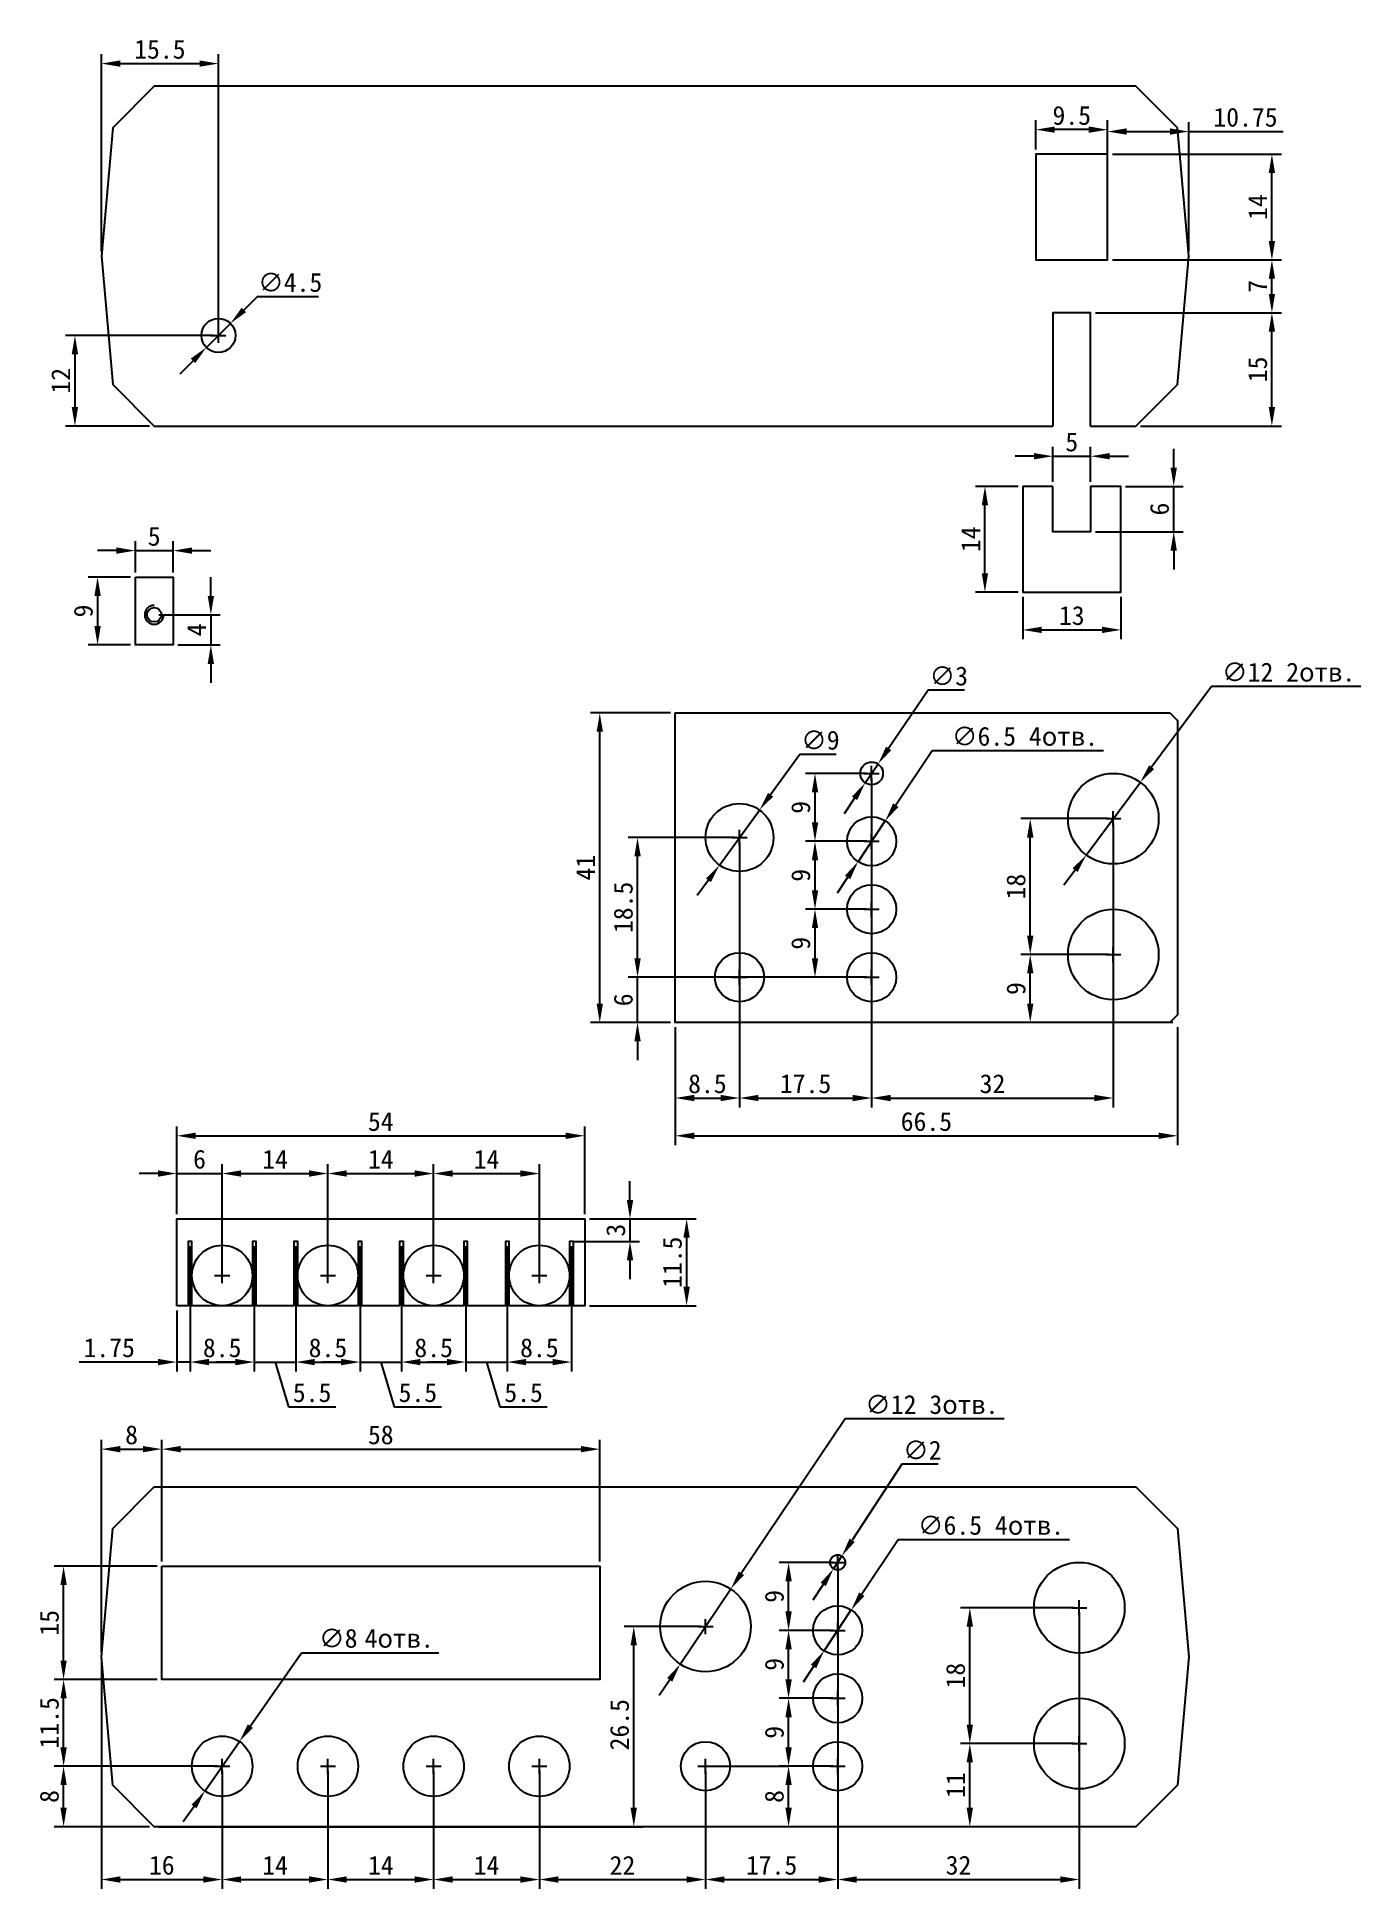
# Model space of a CAD drawing. Extents: x 10 to 186, y 39 to 284.
import ezdxf

# ---------------------------------------------------------------- set-up
doc = ezdxf.new("R2010")
doc.units = 0
doc.header["$LTSCALE"] = 0.2
doc.layers.get('0').update_dxf_attribs({"linetype": 'CONTINUOUS'})
doc.layers.get('DEFPOINTS').update_dxf_attribs({"linetype": 'CONTINUOUS'})
doc.layers.add('DIM', color=1, linetype='CONTINUOUS')
doc.layers.add('Pan2', color=9, linetype='CONTINUOUS')
doc.dimstyles.get("Standard").update_dxf_attribs({"dimscale": 0, "dimtxt": 2.5, "dimasz": 2.5, "dimexe": 1.25, "dimexo": 0.625, "dimtad": 1, "dimtih": 1, "dimdec": 1, "dimdsep": 46, "dimtxsty": 'Standard', "dimcen": 1, "dimadec": 0, "dimazin": 0, "dimtfac": 1, "dimtdec": 0, "dimtmove": 0, "dimatfit": 3, "dimfxl": 0, "dimtolj": 1, "dimtzin": 0, "dimarcsym": 0})

msp = doc.modelspace()

# ---------------------------------------------------------------- blocks, each defined once
blk = doc.blocks.new('*D2')
at = {"layer": 'DEFPOINTS', "color": 0}
for p in [(19, 69.5), (35, 55), (35, 40)]:
    blk.add_point(p, dxfattribs=at)
at = {"layer": 'DIM', "color": 0, "lineweight": -2}
for p, q in [((19, 68.88), (19, 38.75)), ((35, 54.38), (35, 38.75)), ((21.5, 40), (32.5, 40))]:
    blk.add_line(p, q, dxfattribs=at)
at = {"layer": 'DIM', "color": 0}
for points in [[(21.5, 40.42), (21.5, 39.58), (19, 40)], [(32.5, 40.42), (32.5, 39.58), (35, 40)]]:
    blk.add_solid(points, dxfattribs=at)
at = {"layer": 'DIM', "color": 0, "insert": (27, 41.88), "char_height": 2.5, "attachment_point": 5}
blk.add_mtext('\\A1;16', dxfattribs=at)
blk = doc.blocks.new('*D3')
at = {"layer": 'DEFPOINTS', "color": 0}
for p in [(35, 55), (49, 55), (49, 40)]:
    blk.add_point(p, dxfattribs=at)
at = {"layer": 'DIM', "color": 0, "lineweight": -2}
for p, q in [((35, 54.38), (35, 38.75)), ((49, 54.38), (49, 38.75)), ((37.5, 40), (46.5, 40))]:
    blk.add_line(p, q, dxfattribs=at)
at = {"layer": 'DIM', "color": 0}
for points in [[(37.5, 40.42), (37.5, 39.58), (35, 40)], [(46.5, 40.42), (46.5, 39.58), (49, 40)]]:
    blk.add_solid(points, dxfattribs=at)
at = {"layer": 'DIM', "color": 0, "insert": (42, 41.88), "char_height": 2.5, "attachment_point": 5}
blk.add_mtext('\\A1;14', dxfattribs=at)
blk = doc.blocks.new('*D4')
at = {"layer": 'DEFPOINTS', "color": 0}
for p in [(49, 55), (63, 55), (63, 40)]:
    blk.add_point(p, dxfattribs=at)
at = {"layer": 'DIM', "color": 0, "lineweight": -2}
for p, q in [((49, 54.38), (49, 38.75)), ((63, 54.38), (63, 38.75)), ((51.5, 40), (60.5, 40))]:
    blk.add_line(p, q, dxfattribs=at)
at = {"layer": 'DIM', "color": 0}
for points in [[(51.5, 40.42), (51.5, 39.58), (49, 40)], [(60.5, 40.42), (60.5, 39.58), (63, 40)]]:
    blk.add_solid(points, dxfattribs=at)
at = {"layer": 'DIM', "color": 0, "insert": (56, 41.88), "char_height": 2.5, "attachment_point": 5}
blk.add_mtext('\\A1;14', dxfattribs=at)
blk = doc.blocks.new('*D5')
at = {"layer": 'DEFPOINTS', "color": 0}
for p in [(63, 55), (77, 55), (77, 40)]:
    blk.add_point(p, dxfattribs=at)
at = {"layer": 'DIM', "color": 0, "lineweight": -2}
for p, q in [((63, 54.38), (63, 38.75)), ((77, 54.38), (77, 38.75)), ((65.5, 40), (74.5, 40))]:
    blk.add_line(p, q, dxfattribs=at)
at = {"layer": 'DIM', "color": 0}
for points in [[(65.5, 40.42), (65.5, 39.58), (63, 40)], [(74.5, 40.42), (74.5, 39.58), (77, 40)]]:
    blk.add_solid(points, dxfattribs=at)
at = {"layer": 'DIM', "color": 0, "insert": (70, 41.88), "char_height": 2.5, "attachment_point": 5}
blk.add_mtext('\\A1;14', dxfattribs=at)
blk = doc.blocks.new('*D6')
at = {"layer": 'DEFPOINTS', "color": 0}
for p in [(77, 55), (99, 55), (99, 40)]:
    blk.add_point(p, dxfattribs=at)
at = {"layer": 'DIM', "color": 0, "lineweight": -2}
for p, q in [((77, 54.38), (77, 38.75)), ((99, 54.38), (99, 38.75)), ((79.5, 40), (96.5, 40))]:
    blk.add_line(p, q, dxfattribs=at)
at = {"layer": 'DIM', "color": 0}
for points in [[(79.5, 40.42), (79.5, 39.58), (77, 40)], [(96.5, 40.42), (96.5, 39.58), (99, 40)]]:
    blk.add_solid(points, dxfattribs=at)
at = {"layer": 'DIM', "color": 0, "insert": (88, 41.88), "char_height": 2.5, "attachment_point": 5}
blk.add_mtext('\\A1;22', dxfattribs=at)
blk = doc.blocks.new('*D7')
at = {"layer": 'DEFPOINTS', "color": 0}
for p in [(116.5, 82), (99, 55), (116.5, 40)]:
    blk.add_point(p, dxfattribs=at)
at = {"layer": 'DIM', "color": 0, "lineweight": -2}
for p, q in [((116.5, 81.38), (116.5, 38.75)), ((99, 54.38), (99, 38.75)), ((101.5, 40), (114, 40))]:
    blk.add_line(p, q, dxfattribs=at)
at = {"layer": 'DIM', "color": 0}
for points in [[(101.5, 40.42), (101.5, 39.58), (99, 40)], [(114, 40.42), (114, 39.58), (116.5, 40)]]:
    blk.add_solid(points, dxfattribs=at)
at = {"layer": 'DIM', "color": 0, "insert": (107.75, 41.88), "char_height": 2.5, "attachment_point": 5}
blk.add_mtext('\\A1;17.5', dxfattribs=at)
blk = doc.blocks.new('*D8')
at = {"layer": 'DEFPOINTS', "color": 0}
for p in [(148.5, 76), (116.5, 55), (148.5, 40)]:
    blk.add_point(p, dxfattribs=at)
at = {"layer": 'DIM', "color": 0, "lineweight": -2}
for p, q in [((148.5, 75.38), (148.5, 38.75)), ((116.5, 54.38), (116.5, 38.75)), ((119, 40), (146, 40))]:
    blk.add_line(p, q, dxfattribs=at)
at = {"layer": 'DIM', "color": 0}
for points in [[(119, 40.42), (119, 39.58), (116.5, 40)], [(146, 40.42), (146, 39.58), (148.5, 40)]]:
    blk.add_solid(points, dxfattribs=at)
at = {"layer": 'DIM', "color": 0, "insert": (132.5, 41.88), "char_height": 2.5, "attachment_point": 5}
blk.add_mtext('\\A1;32', dxfattribs=at)
blk = doc.blocks.new('*D9')
at = {"layer": 'DEFPOINTS', "color": 0}
for p in [(27, 97), (27, 81.5), (19, 69.5)]:
    blk.add_point(p, dxfattribs=at)
at = {"layer": 'DIM', "color": 0, "lineweight": -2}
for p, q in [((19, 70.12), (19, 98.25)), ((27, 82.12), (27, 98.25)), ((21.5, 97), (24.5, 97))]:
    blk.add_line(p, q, dxfattribs=at)
at = {"layer": 'DIM', "color": 0}
for points in [[(21.5, 97.42), (21.5, 96.58), (19, 97)], [(24.5, 97.42), (24.5, 96.58), (27, 97)]]:
    blk.add_solid(points, dxfattribs=at)
at = {"layer": 'DIM', "color": 0, "insert": (23, 98.88), "char_height": 2.5, "attachment_point": 5}
blk.add_mtext('\\A1;8', dxfattribs=at)
blk = doc.blocks.new('*D10')
at = {"layer": 'DEFPOINTS', "color": 0}
for p in [(85, 97), (27, 81.5), (85, 81.5)]:
    blk.add_point(p, dxfattribs=at)
at = {"layer": 'DIM', "color": 0, "lineweight": -2}
for p, q in [((27, 82.12), (27, 98.25)), ((85, 82.12), (85, 98.25)), ((29.5, 97), (82.5, 97))]:
    blk.add_line(p, q, dxfattribs=at)
at = {"layer": 'DIM', "color": 0}
for points in [[(29.5, 97.42), (29.5, 96.58), (27, 97)], [(82.5, 97.42), (82.5, 96.58), (85, 97)]]:
    blk.add_solid(points, dxfattribs=at)
at = {"layer": 'DIM', "color": 0, "insert": (56, 98.88), "char_height": 2.5, "attachment_point": 5}
blk.add_mtext('\\A1;58', dxfattribs=at)
blk = doc.blocks.new('*D11')
at = {"layer": 'DEFPOINTS', "color": 0}
for p in [(14, 55), (35, 55), (26, 47)]:
    blk.add_point(p, dxfattribs=at)
at = {"layer": 'DIM', "color": 0, "lineweight": -2}
for p, q in [((34.38, 55), (12.75, 55)), ((14, 49.5), (14, 52.5)), ((25.38, 47), (12.75, 47))]:
    blk.add_line(p, q, dxfattribs=at)
at = {"layer": 'DIM', "color": 0}
for points in [[(13.58, 52.5), (14.42, 52.5), (14, 55)], [(13.58, 49.5), (14.42, 49.5), (14, 47)]]:
    blk.add_solid(points, dxfattribs=at)
at = {"layer": 'DIM', "color": 0, "insert": (12.12, 51), "char_height": 2.5, "attachment_point": 5, "rotation": 90}
blk.add_mtext('\\A1;8', dxfattribs=at)
blk = doc.blocks.new('*D12')
at = {"layer": 'DEFPOINTS', "color": 0}
for p in [(14, 66.5), (27, 66.5), (35, 55)]:
    blk.add_point(p, dxfattribs=at)
at = {"layer": 'DIM', "color": 0, "lineweight": -2}
for p, q in [((26.38, 66.5), (12.75, 66.5)), ((14, 57.5), (14, 64)), ((34.38, 55), (12.75, 55))]:
    blk.add_line(p, q, dxfattribs=at)
at = {"layer": 'DIM', "color": 0}
for points in [[(13.58, 64), (14.42, 64), (14, 66.5)], [(13.58, 57.5), (14.42, 57.5), (14, 55)]]:
    blk.add_solid(points, dxfattribs=at)
at = {"layer": 'DIM', "color": 0, "insert": (12.12, 60.75), "char_height": 2.5, "attachment_point": 5, "rotation": 90}
blk.add_mtext('\\A1;11.5', dxfattribs=at)
blk = doc.blocks.new('*D13')
at = {"layer": 'DEFPOINTS', "color": 0}
for p in [(14, 81.5), (27, 81.5), (27, 66.5)]:
    blk.add_point(p, dxfattribs=at)
at = {"layer": 'DIM', "color": 0, "lineweight": -2}
for p, q in [((26.38, 81.5), (12.75, 81.5)), ((14, 69), (14, 79)), ((26.38, 66.5), (12.75, 66.5))]:
    blk.add_line(p, q, dxfattribs=at)
at = {"layer": 'DIM', "color": 0}
for points in [[(13.58, 79), (14.42, 79), (14, 81.5)], [(13.58, 69), (14.42, 69), (14, 66.5)]]:
    blk.add_solid(points, dxfattribs=at)
at = {"layer": 'DIM', "color": 0, "insert": (12.12, 74), "char_height": 2.5, "attachment_point": 5, "rotation": 90}
blk.add_mtext('\\A1;15', dxfattribs=at)
blk = doc.blocks.new('*D14')
at = {"layer": 'DEFPOINTS', "color": 0}
for p in [(89.5, 73.5), (99, 73.5), (26, 47)]:
    blk.add_point(p, dxfattribs=at)
at = {"layer": 'DIM', "color": 0, "lineweight": -2}
for p, q in [((98.38, 73.5), (88.25, 73.5)), ((89.5, 49.5), (89.5, 71)), ((26.62, 47), (90.75, 47))]:
    blk.add_line(p, q, dxfattribs=at)
at = {"layer": 'DIM', "color": 0}
for points in [[(89.08, 71), (89.92, 71), (89.5, 73.5)], [(89.08, 49.5), (89.92, 49.5), (89.5, 47)]]:
    blk.add_solid(points, dxfattribs=at)
at = {"layer": 'DIM', "color": 0, "insert": (87.62, 60.5), "char_height": 2.5, "attachment_point": 5, "rotation": 90}
blk.add_mtext('\\A1;26.5', dxfattribs=at)
blk = doc.blocks.new('*D15')
at = {"layer": 'DEFPOINTS', "color": 0}
for p in [(134, 58), (148.5, 58), (156, 47)]:
    blk.add_point(p, dxfattribs=at)
at = {"layer": 'DIM', "color": 0, "lineweight": -2}
for p, q in [((147.88, 58), (132.75, 58)), ((134, 49.5), (134, 55.5)), ((155.38, 47), (132.75, 47))]:
    blk.add_line(p, q, dxfattribs=at)
at = {"layer": 'DIM', "color": 0}
for points in [[(133.58, 55.5), (134.42, 55.5), (134, 58)], [(133.58, 49.5), (134.42, 49.5), (134, 47)]]:
    blk.add_solid(points, dxfattribs=at)
at = {"layer": 'DIM', "color": 0, "insert": (132.12, 52.5), "char_height": 2.5, "attachment_point": 5, "rotation": 90}
blk.add_mtext('\\A1;11', dxfattribs=at)
blk = doc.blocks.new('*D16')
at = {"layer": 'DEFPOINTS', "color": 0}
for p in [(134, 76), (148.5, 76), (148.5, 58)]:
    blk.add_point(p, dxfattribs=at)
at = {"layer": 'DIM', "color": 0, "lineweight": -2}
for p, q in [((147.88, 76), (132.75, 76)), ((134, 60.5), (134, 73.5)), ((147.88, 58), (132.75, 58))]:
    blk.add_line(p, q, dxfattribs=at)
at = {"layer": 'DIM', "color": 0}
for points in [[(133.58, 73.5), (134.42, 73.5), (134, 76)], [(133.58, 60.5), (134.42, 60.5), (134, 58)]]:
    blk.add_solid(points, dxfattribs=at)
at = {"layer": 'DIM', "color": 0, "insert": (132.12, 67), "char_height": 2.5, "attachment_point": 5, "rotation": 90}
blk.add_mtext('\\A1;18', dxfattribs=at)
blk = doc.blocks.new('*D17')
at = {"layer": 'DEFPOINTS', "color": 0}
for p in [(102.35, 78.48), (95.65, 68.52)]:
    blk.add_point(p, dxfattribs=at)
at = {"layer": 'DIM', "color": 0, "lineweight": -2}
for p, q in [((117.5, 101), (103.74, 80.55)), ((138.54, 101), (117.5, 101)), ((95.65, 68.52), (102.35, 78.48)), ((94.26, 66.45), (92.86, 64.37))]:
    blk.add_line(p, q, dxfattribs=at)
at = {"layer": 'DIM', "color": 0}
for points in [[(103.4, 80.79), (104.09, 80.32), (102.35, 78.48)], [(93.91, 66.68), (94.6, 66.21), (95.65, 68.52)]]:
    blk.add_solid(points, dxfattribs=at)
at = {"layer": 'DIM', "color": 0, "insert": (128.96, 102.89), "char_height": 2.5, "attachment_point": 5}
blk.add_mtext('\\A1;∅12 3{\\fTxt|b0|i0|c204|p2;отв}.', dxfattribs=at)
blk = doc.blocks.new('*D18')
at = {"layer": 'DEFPOINTS', "color": 0}
for p in [(83, 138.5), (29, 127.5), (83, 127.5)]:
    blk.add_point(p, dxfattribs=at)
at = {"layer": 'DIM', "color": 0, "lineweight": -2}
for p, q in [((29, 128.12), (29, 139.75)), ((31.5, 138.5), (80.5, 138.5)), ((83, 128.12), (83, 139.75))]:
    blk.add_line(p, q, dxfattribs=at)
at = {"layer": 'DIM', "color": 0}
for points in [[(31.5, 138.92), (31.5, 138.08), (29, 138.5)], [(80.5, 138.92), (80.5, 138.08), (83, 138.5)]]:
    blk.add_solid(points, dxfattribs=at)
at = {"layer": 'DIM', "color": 0, "insert": (56, 140.38), "char_height": 2.5, "attachment_point": 5}
blk.add_mtext('\\A1;54', dxfattribs=at)
blk = doc.blocks.new('*D19')
at = {"layer": 'DEFPOINTS', "color": 0}
for p in [(35, 133.5), (29, 127.5), (35, 120)]:
    blk.add_point(p, dxfattribs=at)
at = {"layer": 'DIM', "color": 0, "lineweight": -2}
for p, q in [((26.5, 133.5), (24, 133.5)), ((29, 128.12), (29, 134.75)), ((29, 133.5), (35, 133.5)), ((35, 120.62), (35, 134.75)), ((37.5, 133.5), (40, 133.5))]:
    blk.add_line(p, q, dxfattribs=at)
at = {"layer": 'DIM', "color": 0}
for points in [[(26.5, 133.92), (26.5, 133.08), (29, 133.5)], [(37.5, 133.92), (37.5, 133.08), (35, 133.5)]]:
    blk.add_solid(points, dxfattribs=at)
at = {"layer": 'DIM', "color": 0, "insert": (32, 135.38), "char_height": 2.5, "attachment_point": 5}
blk.add_mtext('\\A1;6', dxfattribs=at)
blk = doc.blocks.new('*D20')
at = {"layer": 'DEFPOINTS', "color": 0}
for p in [(49, 133.5), (35, 120), (49, 120)]:
    blk.add_point(p, dxfattribs=at)
at = {"layer": 'DIM', "color": 0, "lineweight": -2}
for p, q in [((35, 120.62), (35, 134.75)), ((37.5, 133.5), (46.5, 133.5)), ((49, 120.62), (49, 134.75))]:
    blk.add_line(p, q, dxfattribs=at)
at = {"layer": 'DIM', "color": 0}
for points in [[(37.5, 133.92), (37.5, 133.08), (35, 133.5)], [(46.5, 133.92), (46.5, 133.08), (49, 133.5)]]:
    blk.add_solid(points, dxfattribs=at)
at = {"layer": 'DIM', "color": 0, "insert": (42, 135.38), "char_height": 2.5, "attachment_point": 5}
blk.add_mtext('\\A1;14', dxfattribs=at)
blk = doc.blocks.new('*D21')
at = {"layer": 'DEFPOINTS', "color": 0}
for p in [(63, 133.5), (49, 120), (63, 120)]:
    blk.add_point(p, dxfattribs=at)
at = {"layer": 'DIM', "color": 0, "lineweight": -2}
for p, q in [((49, 120.62), (49, 134.75)), ((51.5, 133.5), (60.5, 133.5)), ((63, 120.62), (63, 134.75))]:
    blk.add_line(p, q, dxfattribs=at)
at = {"layer": 'DIM', "color": 0}
for points in [[(51.5, 133.92), (51.5, 133.08), (49, 133.5)], [(60.5, 133.92), (60.5, 133.08), (63, 133.5)]]:
    blk.add_solid(points, dxfattribs=at)
at = {"layer": 'DIM', "color": 0, "insert": (56, 135.38), "char_height": 2.5, "attachment_point": 5}
blk.add_mtext('\\A1;14', dxfattribs=at)
blk = doc.blocks.new('*D22')
at = {"layer": 'DEFPOINTS', "color": 0}
for p in [(77, 133.5), (63, 120), (77, 120)]:
    blk.add_point(p, dxfattribs=at)
at = {"layer": 'DIM', "color": 0, "lineweight": -2}
for p, q in [((63, 120.62), (63, 134.75)), ((65.5, 133.5), (74.5, 133.5)), ((77, 120.62), (77, 134.75))]:
    blk.add_line(p, q, dxfattribs=at)
at = {"layer": 'DIM', "color": 0}
for points in [[(65.5, 133.92), (65.5, 133.08), (63, 133.5)], [(74.5, 133.92), (74.5, 133.08), (77, 133.5)]]:
    blk.add_solid(points, dxfattribs=at)
at = {"layer": 'DIM', "color": 0, "insert": (70, 135.38), "char_height": 2.5, "attachment_point": 5}
blk.add_mtext('\\A1;14', dxfattribs=at)
blk = doc.blocks.new('*D23')
at = {"layer": 'DEFPOINTS', "color": 0}
for p in [(83, 127.5), (83, 116), (96.5, 116)]:
    blk.add_point(p, dxfattribs=at)
at = {"layer": 'DIM', "color": 0, "lineweight": -2}
for p, q in [((83.62, 127.5), (97.75, 127.5)), ((96.5, 125), (96.5, 118.5)), ((83.62, 116), (97.75, 116))]:
    blk.add_line(p, q, dxfattribs=at)
at = {"layer": 'DIM', "color": 0}
for points in [[(96.08, 125), (96.92, 125), (96.5, 127.5)], [(96.08, 118.5), (96.92, 118.5), (96.5, 116)]]:
    blk.add_solid(points, dxfattribs=at)
at = {"layer": 'DIM', "color": 0, "insert": (94.62, 121.75), "char_height": 2.5, "attachment_point": 5, "rotation": 90}
blk.add_mtext('\\A1;11.5', dxfattribs=at)
blk = doc.blocks.new('*D24')
at = {"layer": 'DEFPOINTS', "color": 0}
for p in [(83, 127.5), (81, 124.5), (89, 124.5)]:
    blk.add_point(p, dxfattribs=at)
at = {"layer": 'DIM', "color": 0, "lineweight": -2}
for p, q in [((89, 130), (89, 132.5)), ((83.62, 127.5), (90.25, 127.5)), ((89, 127.5), (89, 124.5)), ((81.62, 124.5), (90.25, 124.5)), ((89, 122), (89, 119.5))]:
    blk.add_line(p, q, dxfattribs=at)
at = {"layer": 'DIM', "color": 0}
for points in [[(88.58, 130), (89.42, 130), (89, 127.5)], [(88.58, 122), (89.42, 122), (89, 124.5)]]:
    blk.add_solid(points, dxfattribs=at)
at = {"layer": 'DIM', "color": 0, "insert": (87.12, 126), "char_height": 2.5, "attachment_point": 5, "rotation": 90}
blk.add_mtext('\\A1;3', dxfattribs=at)
blk = doc.blocks.new('*D25')
at = {"layer": 'DEFPOINTS', "color": 0}
for p in [(30.75, 124.5), (29, 116), (30.75, 108.53)]:
    blk.add_point(p, dxfattribs=at)
at = {"layer": 'DIM', "color": 0, "lineweight": -2}
for p, q in [((30.75, 123.88), (30.75, 107.28)), ((29, 115.38), (29, 107.28)), ((26.5, 108.53), (16.08, 108.53)), ((30.75, 108.53), (29, 108.53)), ((33.25, 108.53), (35.75, 108.53))]:
    blk.add_line(p, q, dxfattribs=at)
at = {"layer": 'DIM', "color": 0}
for points in [[(26.5, 108.95), (26.5, 108.11), (29, 108.53)], [(33.25, 108.95), (33.25, 108.11), (30.75, 108.53)]]:
    blk.add_solid(points, dxfattribs=at)
at = {"layer": 'DIM', "color": 0, "insert": (20.04, 110.41), "char_height": 2.5, "attachment_point": 5}
blk.add_mtext('\\A1;1.75', dxfattribs=at)
blk = doc.blocks.new('*D26')
at = {"layer": 'DEFPOINTS', "color": 0}
for p in [(30.75, 124.5), (39.25, 124.5), (39.25, 108.53)]:
    blk.add_point(p, dxfattribs=at)
at = {"layer": 'DIM', "color": 0, "lineweight": -2}
for p, q in [((30.75, 123.88), (30.75, 107.28)), ((39.25, 123.88), (39.25, 107.28)), ((33.25, 108.53), (36.75, 108.53))]:
    blk.add_line(p, q, dxfattribs=at)
at = {"layer": 'DIM', "color": 0}
for points in [[(33.25, 108.95), (33.25, 108.11), (30.75, 108.53)], [(36.75, 108.95), (36.75, 108.11), (39.25, 108.53)]]:
    blk.add_solid(points, dxfattribs=at)
at = {"layer": 'DIM', "color": 0, "insert": (35, 110.41), "char_height": 2.5, "attachment_point": 5}
blk.add_mtext('\\A1;8.5', dxfattribs=at)
blk = doc.blocks.new('*D27')
at = {"layer": 'DEFPOINTS', "color": 0}
for p in [(39.25, 124.5), (44.75, 124.5), (44.75, 108.53)]:
    blk.add_point(p, dxfattribs=at)
at = {"layer": 'DIM', "color": 0, "lineweight": -2}
for p, q in [((39.25, 123.88), (39.25, 107.28)), ((44.75, 123.88), (44.75, 107.28)), ((36.75, 108.53), (34.25, 108.53)), ((39.25, 108.53), (44.75, 108.53)), ((39.25, 108.53), (44.75, 108.53)), ((42, 108.53), (43.78, 102.59)), ((47.25, 108.53), (49.75, 108.53)), ((43.78, 102.59), (50.03, 102.59))]:
    blk.add_line(p, q, dxfattribs=at)
at = {"layer": 'DIM', "color": 0}
for points in [[(36.75, 108.95), (36.75, 108.11), (39.25, 108.53)], [(47.25, 108.95), (47.25, 108.11), (44.75, 108.53)]]:
    blk.add_solid(points, dxfattribs=at)
at = {"layer": 'DIM', "color": 0, "insert": (46.91, 104.47), "char_height": 2.5, "attachment_point": 5}
blk.add_mtext('\\A1;5.5', dxfattribs=at)
blk = doc.blocks.new('*D28')
at = {"layer": 'DEFPOINTS', "color": 0}
for p in [(44.75, 124.5), (53.25, 124.5), (53.25, 108.53)]:
    blk.add_point(p, dxfattribs=at)
at = {"layer": 'DIM', "color": 0, "lineweight": -2}
for p, q in [((44.75, 123.88), (44.75, 107.28)), ((53.25, 123.88), (53.25, 107.28)), ((47.25, 108.53), (50.75, 108.53))]:
    blk.add_line(p, q, dxfattribs=at)
at = {"layer": 'DIM', "color": 0}
for points in [[(47.25, 108.95), (47.25, 108.11), (44.75, 108.53)], [(50.75, 108.95), (50.75, 108.11), (53.25, 108.53)]]:
    blk.add_solid(points, dxfattribs=at)
at = {"layer": 'DIM', "color": 0, "insert": (49, 110.41), "char_height": 2.5, "attachment_point": 5}
blk.add_mtext('\\A1;8.5', dxfattribs=at)
blk = doc.blocks.new('*D29')
at = {"layer": 'DEFPOINTS', "color": 0}
for p in [(53.25, 124.5), (58.75, 124.5), (58.75, 108.53)]:
    blk.add_point(p, dxfattribs=at)
at = {"layer": 'DIM', "color": 0, "lineweight": -2}
for p, q in [((53.25, 123.88), (53.25, 107.28)), ((58.75, 123.88), (58.75, 107.28)), ((50.75, 108.53), (48.25, 108.53)), ((53.25, 108.53), (58.75, 108.53)), ((53.25, 108.53), (58.75, 108.53)), ((56, 108.53), (57.78, 102.59)), ((61.25, 108.53), (63.75, 108.53)), ((57.78, 102.59), (64.03, 102.59))]:
    blk.add_line(p, q, dxfattribs=at)
at = {"layer": 'DIM', "color": 0}
for points in [[(50.75, 108.95), (50.75, 108.11), (53.25, 108.53)], [(61.25, 108.95), (61.25, 108.11), (58.75, 108.53)]]:
    blk.add_solid(points, dxfattribs=at)
at = {"layer": 'DIM', "color": 0, "insert": (60.91, 104.47), "char_height": 2.5, "attachment_point": 5}
blk.add_mtext('\\A1;5.5', dxfattribs=at)
blk = doc.blocks.new('*D30')
at = {"layer": 'DEFPOINTS', "color": 0}
for p in [(58.75, 124.5), (67.25, 124.5), (67.25, 108.53)]:
    blk.add_point(p, dxfattribs=at)
at = {"layer": 'DIM', "color": 0, "lineweight": -2}
for p, q in [((58.75, 123.88), (58.75, 107.28)), ((67.25, 123.88), (67.25, 107.28)), ((61.25, 108.53), (64.75, 108.53))]:
    blk.add_line(p, q, dxfattribs=at)
at = {"layer": 'DIM', "color": 0}
for points in [[(61.25, 108.95), (61.25, 108.11), (58.75, 108.53)], [(64.75, 108.95), (64.75, 108.11), (67.25, 108.53)]]:
    blk.add_solid(points, dxfattribs=at)
at = {"layer": 'DIM', "color": 0, "insert": (63, 110.41), "char_height": 2.5, "attachment_point": 5}
blk.add_mtext('\\A1;8.5', dxfattribs=at)
blk = doc.blocks.new('*D31')
at = {"layer": 'DEFPOINTS', "color": 0}
for p in [(67.25, 124.5), (72.75, 124.5), (72.75, 108.53)]:
    blk.add_point(p, dxfattribs=at)
at = {"layer": 'DIM', "color": 0, "lineweight": -2}
for p, q in [((67.25, 123.88), (67.25, 107.28)), ((72.75, 123.88), (72.75, 107.28)), ((64.75, 108.53), (62.25, 108.53)), ((67.25, 108.53), (72.75, 108.53)), ((67.25, 108.53), (72.75, 108.53)), ((70, 108.53), (71.78, 102.59)), ((75.25, 108.53), (77.75, 108.53)), ((71.78, 102.59), (78.03, 102.59))]:
    blk.add_line(p, q, dxfattribs=at)
at = {"layer": 'DIM', "color": 0}
for points in [[(64.75, 108.95), (64.75, 108.11), (67.25, 108.53)], [(75.25, 108.95), (75.25, 108.11), (72.75, 108.53)]]:
    blk.add_solid(points, dxfattribs=at)
at = {"layer": 'DIM', "color": 0, "insert": (74.91, 104.47), "char_height": 2.5, "attachment_point": 5}
blk.add_mtext('\\A1;5.5', dxfattribs=at)
blk = doc.blocks.new('*D32')
at = {"layer": 'DEFPOINTS', "color": 0}
for p in [(72.75, 124.5), (81.25, 124.5), (81.25, 108.53)]:
    blk.add_point(p, dxfattribs=at)
at = {"layer": 'DIM', "color": 0, "lineweight": -2}
for p, q in [((72.75, 123.88), (72.75, 107.28)), ((81.25, 123.88), (81.25, 107.28)), ((75.25, 108.53), (78.75, 108.53))]:
    blk.add_line(p, q, dxfattribs=at)
at = {"layer": 'DIM', "color": 0}
for points in [[(75.25, 108.95), (75.25, 108.11), (72.75, 108.53)], [(78.75, 108.95), (78.75, 108.11), (81.25, 108.53)]]:
    blk.add_solid(points, dxfattribs=at)
at = {"layer": 'DIM', "color": 0, "insert": (77, 110.41), "char_height": 2.5, "attachment_point": 5}
blk.add_mtext('\\A1;8.5', dxfattribs=at)
blk = doc.blocks.new('*D42')
at = {"layer": 'DEFPOINTS', "color": 0}
for p in [(136, 224.5), (141, 224.5), (141, 210.5)]:
    blk.add_point(p, dxfattribs=at)
at = {"layer": 'DIM', "color": 0, "lineweight": -2}
for p, q in [((140.38, 224.5), (134.75, 224.5)), ((136, 213), (136, 222)), ((140.38, 210.5), (134.75, 210.5))]:
    blk.add_line(p, q, dxfattribs=at)
at = {"layer": 'DIM', "color": 0}
for points in [[(135.58, 222), (136.42, 222), (136, 224.5)], [(135.58, 213), (136.42, 213), (136, 210.5)]]:
    blk.add_solid(points, dxfattribs=at)
at = {"layer": 'DIM', "color": 0, "insert": (134.12, 217.5), "char_height": 2.5, "attachment_point": 5, "rotation": 90}
blk.add_mtext('\\A1;14', dxfattribs=at)
blk = doc.blocks.new('*D43')
at = {"layer": 'DEFPOINTS', "color": 0}
for p in [(141, 210.5), (154, 210.5), (154, 205.5)]:
    blk.add_point(p, dxfattribs=at)
at = {"layer": 'DIM', "color": 0, "lineweight": -2}
for p, q in [((141, 209.88), (141, 204.25)), ((154, 209.88), (154, 204.25)), ((143.5, 205.5), (151.5, 205.5))]:
    blk.add_line(p, q, dxfattribs=at)
at = {"layer": 'DIM', "color": 0}
for points in [[(143.5, 205.92), (143.5, 205.08), (141, 205.5)], [(151.5, 205.92), (151.5, 205.08), (154, 205.5)]]:
    blk.add_solid(points, dxfattribs=at)
at = {"layer": 'DIM', "color": 0, "insert": (147.5, 207.38), "char_height": 2.5, "attachment_point": 5}
blk.add_mtext('\\A1;13', dxfattribs=at)
blk = doc.blocks.new('*D44')
at = {"layer": 'DEFPOINTS', "color": 0}
for p in [(154, 224.5), (161, 224.5), (150, 218.5)]:
    blk.add_point(p, dxfattribs=at)
at = {"layer": 'DIM', "color": 0, "lineweight": -2}
for p, q in [((161, 227), (161, 229.5)), ((154.62, 224.5), (162.25, 224.5)), ((161, 218.5), (161, 224.5)), ((150.62, 218.5), (162.25, 218.5)), ((161, 216), (161, 213.5))]:
    blk.add_line(p, q, dxfattribs=at)
at = {"layer": 'DIM', "color": 0}
for points in [[(160.58, 227), (161.42, 227), (161, 224.5)], [(160.58, 216), (161.42, 216), (161, 218.5)]]:
    blk.add_solid(points, dxfattribs=at)
at = {"layer": 'DIM', "color": 0, "insert": (159.12, 221.5), "char_height": 2.5, "attachment_point": 5, "rotation": 90}
blk.add_mtext('\\A1;6', dxfattribs=at)
blk = doc.blocks.new('*D45')
at = {"layer": 'DEFPOINTS', "color": 0}
for p in [(150, 228.5), (145, 224.5), (150, 224.5)]:
    blk.add_point(p, dxfattribs=at)
at = {"layer": 'DIM', "color": 0, "lineweight": -2}
for p, q in [((142.5, 228.5), (140, 228.5)), ((145, 225.12), (145, 229.75)), ((145, 228.5), (150, 228.5)), ((150, 225.12), (150, 229.75)), ((152.5, 228.5), (155, 228.5))]:
    blk.add_line(p, q, dxfattribs=at)
at = {"layer": 'DIM', "color": 0}
for points in [[(142.5, 228.92), (142.5, 228.08), (145, 228.5)], [(152.5, 228.92), (152.5, 228.08), (150, 228.5)]]:
    blk.add_solid(points, dxfattribs=at)
at = {"layer": 'DIM', "color": 0, "insert": (147.5, 230.38), "char_height": 2.5, "attachment_point": 5}
blk.add_mtext('\\A1;5', dxfattribs=at)
blk = doc.blocks.new('*D46')
at = {"layer": 'DEFPOINTS', "color": 0}
for p in [(152.25, 271.5), (152.25, 254.5), (163, 255)]:
    blk.add_point(p, dxfattribs=at)
at = {"layer": 'DIM', "color": 0, "lineweight": -2}
for p, q in [((152.25, 255.12), (152.25, 272.75)), ((163, 255.62), (163, 272.75)), ((154.75, 271.5), (160.5, 271.5)), ((163, 271.5), (175.5, 271.5))]:
    blk.add_line(p, q, dxfattribs=at)
at = {"layer": 'DIM', "color": 0}
for points in [[(154.75, 271.92), (154.75, 271.08), (152.25, 271.5)], [(160.5, 271.92), (160.5, 271.08), (163, 271.5)]]:
    blk.add_solid(points, dxfattribs=at)
at = {"layer": 'DIM', "color": 0, "insert": (170.5, 273.38), "char_height": 2.5, "attachment_point": 5}
blk.add_mtext('\\A1;10.75', dxfattribs=at)
blk = doc.blocks.new('*D47')
at = {"layer": 'DEFPOINTS', "color": 0}
for p in [(142.75, 271.75), (142.75, 268.5), (152.25, 254.5)]:
    blk.add_point(p, dxfattribs=at)
at = {"layer": 'DIM', "color": 0, "lineweight": -2}
for p, q in [((142.75, 269.12), (142.75, 273)), ((152.25, 255.12), (152.25, 273)), ((149.75, 271.75), (145.25, 271.75))]:
    blk.add_line(p, q, dxfattribs=at)
at = {"layer": 'DIM', "color": 0}
for points in [[(145.25, 272.17), (145.25, 271.33), (142.75, 271.75)], [(149.75, 272.17), (149.75, 271.33), (152.25, 271.75)]]:
    blk.add_solid(points, dxfattribs=at)
at = {"layer": 'DIM', "color": 0, "insert": (147.5, 273.62), "char_height": 2.5, "attachment_point": 5}
blk.add_mtext('\\A1;9.5', dxfattribs=at)
blk = doc.blocks.new('*D48')
at = {"layer": 'DEFPOINTS', "color": 0}
for p in [(150, 247.5), (174, 247.5), (156, 232.5)]:
    blk.add_point(p, dxfattribs=at)
at = {"layer": 'DIM', "color": 0, "lineweight": -2}
for p, q in [((150.62, 247.5), (175.25, 247.5)), ((174, 235), (174, 245)), ((156.62, 232.5), (175.25, 232.5))]:
    blk.add_line(p, q, dxfattribs=at)
at = {"layer": 'DIM', "color": 0}
for points in [[(173.58, 245), (174.42, 245), (174, 247.5)], [(173.58, 235), (174.42, 235), (174, 232.5)]]:
    blk.add_solid(points, dxfattribs=at)
at = {"layer": 'DIM', "color": 0, "insert": (172.12, 240), "char_height": 2.5, "attachment_point": 5, "rotation": 90}
blk.add_mtext('\\A1;15', dxfattribs=at)
blk = doc.blocks.new('*D49')
at = {"layer": 'DEFPOINTS', "color": 0}
for p in [(152.25, 254.5), (174, 254.5), (150, 247.5)]:
    blk.add_point(p, dxfattribs=at)
at = {"layer": 'DIM', "color": 0, "lineweight": -2}
for p, q in [((152.88, 254.5), (175.25, 254.5)), ((174, 250), (174, 252)), ((150.62, 247.5), (175.25, 247.5))]:
    blk.add_line(p, q, dxfattribs=at)
at = {"layer": 'DIM', "color": 0}
for points in [[(173.58, 252), (174.42, 252), (174, 254.5)], [(173.58, 250), (174.42, 250), (174, 247.5)]]:
    blk.add_solid(points, dxfattribs=at)
at = {"layer": 'DIM', "color": 0, "insert": (172.12, 251), "char_height": 2.5, "attachment_point": 5, "rotation": 90}
blk.add_mtext('\\A1;7', dxfattribs=at)
blk = doc.blocks.new('*D50')
at = {"layer": 'DEFPOINTS', "color": 0}
for p in [(152.25, 268.5), (174, 268.5), (152.25, 254.5)]:
    blk.add_point(p, dxfattribs=at)
at = {"layer": 'DIM', "color": 0, "lineweight": -2}
for p, q in [((152.88, 268.5), (175.25, 268.5)), ((174, 257), (174, 266)), ((152.88, 254.5), (175.25, 254.5))]:
    blk.add_line(p, q, dxfattribs=at)
at = {"layer": 'DIM', "color": 0}
for points in [[(173.58, 266), (174.42, 266), (174, 268.5)], [(173.58, 257), (174.42, 257), (174, 254.5)]]:
    blk.add_solid(points, dxfattribs=at)
at = {"layer": 'DIM', "color": 0, "insert": (172.12, 261.5), "char_height": 2.5, "attachment_point": 5, "rotation": 90}
blk.add_mtext('\\A1;14', dxfattribs=at)
blk = doc.blocks.new('*D51')
at = {"layer": 'DEFPOINTS', "color": 0}
for p in [(34.5, 280.5), (19, 255), (34.5, 244.5)]:
    blk.add_point(p, dxfattribs=at)
at = {"layer": 'DIM', "color": 0, "lineweight": -2}
for p, q in [((19, 255.62), (19, 281.75)), ((21.5, 280.5), (32, 280.5)), ((34.5, 245.12), (34.5, 281.75))]:
    blk.add_line(p, q, dxfattribs=at)
at = {"layer": 'DIM', "color": 0}
for points in [[(21.5, 280.92), (21.5, 280.08), (19, 280.5)], [(32, 280.92), (32, 280.08), (34.5, 280.5)]]:
    blk.add_solid(points, dxfattribs=at)
at = {"layer": 'DIM', "color": 0, "insert": (26.75, 282.38), "char_height": 2.5, "attachment_point": 5}
blk.add_mtext('\\A1;15.5', dxfattribs=at)
blk = doc.blocks.new('*D52')
at = {"layer": 'DEFPOINTS', "color": 0}
for p in [(34.5, 244.5), (15.5, 232.5), (26, 232.5)]:
    blk.add_point(p, dxfattribs=at)
at = {"layer": 'DIM', "color": 0, "lineweight": -2}
for p, q in [((33.88, 244.5), (14.25, 244.5)), ((15.5, 242), (15.5, 235)), ((25.38, 232.5), (14.25, 232.5))]:
    blk.add_line(p, q, dxfattribs=at)
at = {"layer": 'DIM', "color": 0}
for points in [[(15.08, 242), (15.92, 242), (15.5, 244.5)], [(15.08, 235), (15.92, 235), (15.5, 232.5)]]:
    blk.add_solid(points, dxfattribs=at)
at = {"layer": 'DIM', "color": 0, "insert": (13.62, 238.5), "char_height": 2.5, "attachment_point": 5, "rotation": 90}
blk.add_mtext('\\A1;12', dxfattribs=at)
blk = doc.blocks.new('*D53')
at = {"layer": 'DEFPOINTS', "color": 0}
for p in [(36.09, 246.09), (32.91, 242.91)]:
    blk.add_point(p, dxfattribs=at)
at = {"layer": 'DIM', "color": 0, "lineweight": -2}
for p, q in [((39.63, 249.63), (37.86, 247.86)), ((47.75, 249.63), (39.63, 249.63)), ((32.91, 242.91), (36.09, 246.09)), ((31.14, 241.14), (29.37, 239.37))]:
    blk.add_line(p, q, dxfattribs=at)
at = {"layer": 'DIM', "color": 0}
for points in [[(37.56, 248.15), (38.15, 247.56), (36.09, 246.09)], [(30.85, 241.44), (31.44, 240.85), (32.91, 242.91)]]:
    blk.add_solid(points, dxfattribs=at)
at = {"layer": 'DIM', "color": 0, "insert": (44, 251.5), "char_height": 2.5, "attachment_point": 5}
blk.add_mtext('\\A1;∅4.5', dxfattribs=at)
blk = doc.blocks.new('*D55')
at = {"layer": 'DEFPOINTS', "color": 0}
for p in [(110, 55), (116.5, 55), (156, 47)]:
    blk.add_point(p, dxfattribs=at)
at = {"layer": 'DIM', "color": 0, "lineweight": -2}
for p, q in [((115.88, 55), (108.75, 55)), ((110, 49.5), (110, 52.5)), ((155.38, 47), (108.75, 47))]:
    blk.add_line(p, q, dxfattribs=at)
at = {"layer": 'DIM', "color": 0}
for points in [[(109.58, 52.5), (110.42, 52.5), (110, 55)], [(109.58, 49.5), (110.42, 49.5), (110, 47)]]:
    blk.add_solid(points, dxfattribs=at)
at = {"layer": 'DIM', "color": 0, "insert": (108.12, 51), "char_height": 2.5, "attachment_point": 5, "rotation": 90}
blk.add_mtext('\\A1;8', dxfattribs=at)
blk = doc.blocks.new('*D56')
at = {"layer": 'DEFPOINTS', "color": 0}
for p in [(110, 64), (116.5, 64), (116.5, 55)]:
    blk.add_point(p, dxfattribs=at)
at = {"layer": 'DIM', "color": 0, "lineweight": -2}
for p, q in [((115.88, 64), (108.75, 64)), ((110, 57.5), (110, 61.5)), ((115.88, 55), (108.75, 55))]:
    blk.add_line(p, q, dxfattribs=at)
at = {"layer": 'DIM', "color": 0}
for points in [[(109.58, 61.5), (110.42, 61.5), (110, 64)], [(109.58, 57.5), (110.42, 57.5), (110, 55)]]:
    blk.add_solid(points, dxfattribs=at)
at = {"layer": 'DIM', "color": 0, "insert": (108.12, 59.5), "char_height": 2.5, "attachment_point": 5, "rotation": 90}
blk.add_mtext('\\A1;9', dxfattribs=at)
blk = doc.blocks.new('*D57')
at = {"layer": 'DEFPOINTS', "color": 0}
for p in [(110, 73), (116.5, 73), (116.5, 64)]:
    blk.add_point(p, dxfattribs=at)
at = {"layer": 'DIM', "color": 0, "lineweight": -2}
for p, q in [((115.88, 73), (108.75, 73)), ((110, 66.5), (110, 70.5)), ((115.88, 64), (108.75, 64))]:
    blk.add_line(p, q, dxfattribs=at)
at = {"layer": 'DIM', "color": 0}
for points in [[(109.58, 70.5), (110.42, 70.5), (110, 73)], [(109.58, 66.5), (110.42, 66.5), (110, 64)]]:
    blk.add_solid(points, dxfattribs=at)
at = {"layer": 'DIM', "color": 0, "insert": (108.12, 68.5), "char_height": 2.5, "attachment_point": 5, "rotation": 90}
blk.add_mtext('\\A1;9', dxfattribs=at)
blk = doc.blocks.new('*D58')
at = {"layer": 'DEFPOINTS', "color": 0}
for p in [(103.5, 178), (95, 153.5), (103.5, 143.5)]:
    blk.add_point(p, dxfattribs=at)
at = {"layer": 'DIM', "color": 0, "lineweight": -2}
for p, q in [((103.5, 177.38), (103.5, 142.25)), ((95, 152.88), (95, 142.25)), ((97.5, 143.5), (101, 143.5))]:
    blk.add_line(p, q, dxfattribs=at)
at = {"layer": 'DIM', "color": 0}
for points in [[(97.5, 143.92), (97.5, 143.08), (95, 143.5)], [(101, 143.92), (101, 143.08), (103.5, 143.5)]]:
    blk.add_solid(points, dxfattribs=at)
at = {"layer": 'DIM', "color": 0, "insert": (99.25, 145.38), "char_height": 2.5, "attachment_point": 5}
blk.add_mtext('\\A1;8.5', dxfattribs=at)
blk = doc.blocks.new('*D59')
at = {"layer": 'DEFPOINTS', "color": 0}
for p in [(103.5, 178), (121, 177.5), (121, 143.5)]:
    blk.add_point(p, dxfattribs=at)
at = {"layer": 'DIM', "color": 0, "lineweight": -2}
for p, q in [((103.5, 177.38), (103.5, 142.25)), ((121, 176.88), (121, 142.25)), ((106, 143.5), (118.5, 143.5))]:
    blk.add_line(p, q, dxfattribs=at)
at = {"layer": 'DIM', "color": 0}
for points in [[(106, 143.92), (106, 143.08), (103.5, 143.5)], [(118.5, 143.92), (118.5, 143.08), (121, 143.5)]]:
    blk.add_solid(points, dxfattribs=at)
at = {"layer": 'DIM', "color": 0, "insert": (112.25, 145.38), "char_height": 2.5, "attachment_point": 5}
blk.add_mtext('\\A1;17.5', dxfattribs=at)
blk = doc.blocks.new('*D60')
at = {"layer": 'DEFPOINTS', "color": 0}
for p in [(121, 186.5), (153, 180.5), (153, 143.5)]:
    blk.add_point(p, dxfattribs=at)
at = {"layer": 'DIM', "color": 0, "lineweight": -2}
for p, q in [((121, 185.88), (121, 142.25)), ((153, 179.88), (153, 142.25)), ((123.5, 143.5), (150.5, 143.5))]:
    blk.add_line(p, q, dxfattribs=at)
at = {"layer": 'DIM', "color": 0}
for points in [[(123.5, 143.92), (123.5, 143.08), (121, 143.5)], [(150.5, 143.92), (150.5, 143.08), (153, 143.5)]]:
    blk.add_solid(points, dxfattribs=at)
at = {"layer": 'DIM', "color": 0, "insert": (137, 145.38), "char_height": 2.5, "attachment_point": 5}
blk.add_mtext('\\A1;32', dxfattribs=at)
blk = doc.blocks.new('*D61')
at = {"layer": 'DEFPOINTS', "color": 0}
for p in [(95, 153.5), (161.5, 153.5), (161.5, 138.5)]:
    blk.add_point(p, dxfattribs=at)
at = {"layer": 'DIM', "color": 0, "lineweight": -2}
for p, q in [((95, 152.88), (95, 137.25)), ((161.5, 152.88), (161.5, 137.25)), ((97.5, 138.5), (159, 138.5))]:
    blk.add_line(p, q, dxfattribs=at)
at = {"layer": 'DIM', "color": 0}
for points in [[(97.5, 138.92), (97.5, 138.08), (95, 138.5)], [(159, 138.92), (159, 138.08), (161.5, 138.5)]]:
    blk.add_solid(points, dxfattribs=at)
at = {"layer": 'DIM', "color": 0, "insert": (128.25, 140.38), "char_height": 2.5, "attachment_point": 5}
blk.add_mtext('\\A1;66.5', dxfattribs=at)
blk = doc.blocks.new('*D62')
at = {"layer": 'DEFPOINTS', "color": 0}
for p in [(90, 159.5), (121, 159.5), (95, 153.5)]:
    blk.add_point(p, dxfattribs=at)
at = {"layer": 'DIM', "color": 0, "lineweight": -2}
for p, q in [((90, 162), (90, 164.5)), ((120.38, 159.5), (88.75, 159.5)), ((90, 153.5), (90, 159.5)), ((94.38, 153.5), (88.75, 153.5)), ((90, 151), (90, 148.5))]:
    blk.add_line(p, q, dxfattribs=at)
at = {"layer": 'DIM', "color": 0}
for points in [[(89.58, 162), (90.42, 162), (90, 159.5)], [(89.58, 151), (90.42, 151), (90, 153.5)]]:
    blk.add_solid(points, dxfattribs=at)
at = {"layer": 'DIM', "color": 0, "insert": (88.12, 156.5), "char_height": 2.5, "attachment_point": 5, "rotation": 90}
blk.add_mtext('\\A1;6', dxfattribs=at)
blk = doc.blocks.new('*D63')
at = {"layer": 'DEFPOINTS', "color": 0}
for p in [(113.5, 168.5), (121, 168.5), (121, 159.5)]:
    blk.add_point(p, dxfattribs=at)
at = {"layer": 'DIM', "color": 0, "lineweight": -2}
for p, q in [((120.38, 168.5), (112.25, 168.5)), ((113.5, 162), (113.5, 166)), ((120.38, 159.5), (112.25, 159.5))]:
    blk.add_line(p, q, dxfattribs=at)
at = {"layer": 'DIM', "color": 0}
for points in [[(113.08, 166), (113.92, 166), (113.5, 168.5)], [(113.08, 162), (113.92, 162), (113.5, 159.5)]]:
    blk.add_solid(points, dxfattribs=at)
at = {"layer": 'DIM', "color": 0, "insert": (111.62, 164), "char_height": 2.5, "attachment_point": 5, "rotation": 90}
blk.add_mtext('\\A1;9', dxfattribs=at)
blk = doc.blocks.new('*D64')
at = {"layer": 'DEFPOINTS', "color": 0}
for p in [(113.5, 177.5), (121, 177.5), (121, 168.5)]:
    blk.add_point(p, dxfattribs=at)
at = {"layer": 'DIM', "color": 0, "lineweight": -2}
for p, q in [((120.38, 177.5), (112.25, 177.5)), ((113.5, 171), (113.5, 175)), ((120.38, 168.5), (112.25, 168.5))]:
    blk.add_line(p, q, dxfattribs=at)
at = {"layer": 'DIM', "color": 0}
for points in [[(113.08, 175), (113.92, 175), (113.5, 177.5)], [(113.08, 171), (113.92, 171), (113.5, 168.5)]]:
    blk.add_solid(points, dxfattribs=at)
at = {"layer": 'DIM', "color": 0, "insert": (111.62, 173), "char_height": 2.5, "attachment_point": 5, "rotation": 90}
blk.add_mtext('\\A1;9', dxfattribs=at)
blk = doc.blocks.new('*D65')
at = {"layer": 'DEFPOINTS', "color": 0}
for p in [(156.58, 185.32), (149.42, 175.68)]:
    blk.add_point(p, dxfattribs=at)
at = {"layer": 'DIM', "color": 0, "lineweight": -2}
for p, q in [((166, 198), (158.07, 187.32)), ((185.79, 198), (166, 198)), ((149.42, 175.68), (156.58, 185.32)), ((147.93, 173.68), (146.44, 171.67))]:
    blk.add_line(p, q, dxfattribs=at)
at = {"layer": 'DIM', "color": 0}
for points in [[(157.73, 187.57), (158.4, 187.07), (156.58, 185.32)], [(147.6, 173.93), (148.27, 173.43), (149.42, 175.68)]]:
    blk.add_solid(points, dxfattribs=at)
at = {"layer": 'DIM', "color": 0, "insert": (176.21, 199.89), "char_height": 2.5, "attachment_point": 5}
blk.add_mtext('\\A1;∅12 2{\\fTxt|b0|i0|c204|p2;отв}.', dxfattribs=at)
blk = doc.blocks.new('*D66')
at = {"layer": 'DEFPOINTS', "color": 0}
for p in [(142, 162.5), (153, 162.5), (161.5, 153.5)]:
    blk.add_point(p, dxfattribs=at)
at = {"layer": 'DIM', "color": 0, "lineweight": -2}
for p, q in [((152.38, 162.5), (140.75, 162.5)), ((142, 156), (142, 160)), ((160.88, 153.5), (140.75, 153.5))]:
    blk.add_line(p, q, dxfattribs=at)
at = {"layer": 'DIM', "color": 0}
for points in [[(141.58, 160), (142.42, 160), (142, 162.5)], [(141.58, 156), (142.42, 156), (142, 153.5)]]:
    blk.add_solid(points, dxfattribs=at)
at = {"layer": 'DIM', "color": 0, "insert": (140.12, 158), "char_height": 2.5, "attachment_point": 5, "rotation": 90}
blk.add_mtext('\\A1;9', dxfattribs=at)
blk = doc.blocks.new('*D67')
at = {"layer": 'DEFPOINTS', "color": 0}
for p in [(142, 180.5), (153, 180.5), (153, 162.5)]:
    blk.add_point(p, dxfattribs=at)
at = {"layer": 'DIM', "color": 0, "lineweight": -2}
for p, q in [((152.38, 180.5), (140.75, 180.5)), ((142, 165), (142, 178)), ((152.38, 162.5), (140.75, 162.5))]:
    blk.add_line(p, q, dxfattribs=at)
at = {"layer": 'DIM', "color": 0}
for points in [[(141.58, 178), (142.42, 178), (142, 180.5)], [(141.58, 165), (142.42, 165), (142, 162.5)]]:
    blk.add_solid(points, dxfattribs=at)
at = {"layer": 'DIM', "color": 0, "insert": (140.12, 171.5), "char_height": 2.5, "attachment_point": 5, "rotation": 90}
blk.add_mtext('\\A1;18', dxfattribs=at)
blk = doc.blocks.new('*D68')
at = {"layer": 'DEFPOINTS', "color": 0}
for p in [(85, 194.5), (95, 194.5), (95, 153.5)]:
    blk.add_point(p, dxfattribs=at)
at = {"layer": 'DIM', "color": 0, "lineweight": -2}
for p, q in [((94.38, 194.5), (83.75, 194.5)), ((85, 156), (85, 192)), ((94.38, 153.5), (83.75, 153.5))]:
    blk.add_line(p, q, dxfattribs=at)
at = {"layer": 'DIM', "color": 0}
for points in [[(84.58, 192), (85.42, 192), (85, 194.5)], [(84.58, 156), (85.42, 156), (85, 153.5)]]:
    blk.add_solid(points, dxfattribs=at)
at = {"layer": 'DIM', "color": 0, "insert": (83.12, 174), "char_height": 2.5, "attachment_point": 5, "rotation": 90}
blk.add_mtext('\\A1;41', dxfattribs=at)
blk = doc.blocks.new('*D69')
at = {"layer": 'DEFPOINTS', "color": 0}
for p in [(90, 178), (103.5, 178), (103.5, 159.5)]:
    blk.add_point(p, dxfattribs=at)
at = {"layer": 'DIM', "color": 0, "lineweight": -2}
for p, q in [((102.88, 178), (88.75, 178)), ((90, 162), (90, 175.5)), ((102.88, 159.5), (88.75, 159.5))]:
    blk.add_line(p, q, dxfattribs=at)
at = {"layer": 'DIM', "color": 0}
for points in [[(89.58, 175.5), (90.42, 175.5), (90, 178)], [(89.58, 162), (90.42, 162), (90, 159.5)]]:
    blk.add_solid(points, dxfattribs=at)
at = {"layer": 'DIM', "color": 0, "insert": (88.12, 168.75), "char_height": 2.5, "attachment_point": 5, "rotation": 90}
blk.add_mtext('\\A1;18.5', dxfattribs=at)
blk = doc.blocks.new('*D70')
at = {"layer": 'DEFPOINTS', "color": 0}
for p in [(106.15, 181.64), (100.85, 174.36)]:
    blk.add_point(p, dxfattribs=at)
at = {"layer": 'DIM', "color": 0, "lineweight": -2}
for p, q in [((111.5, 189), (107.62, 183.66)), ((116.29, 189), (111.5, 189)), ((100.85, 174.36), (106.15, 181.64)), ((99.38, 172.34), (97.91, 170.32))]:
    blk.add_line(p, q, dxfattribs=at)
at = {"layer": 'DIM', "color": 0}
for points in [[(107.28, 183.91), (107.95, 183.42), (106.15, 181.64)], [(99.05, 172.58), (99.72, 172.09), (100.85, 174.36)]]:
    blk.add_solid(points, dxfattribs=at)
at = {"layer": 'DIM', "color": 0, "insert": (114.21, 190.88), "char_height": 2.5, "attachment_point": 5}
blk.add_mtext('\\A1;∅9', dxfattribs=at)
blk = doc.blocks.new('*D71')
at = {"layer": 'DEFPOINTS', "color": 0}
for p in [(122.8, 180.2), (119.2, 174.8)]:
    blk.add_point(p, dxfattribs=at)
at = {"layer": 'DIM', "color": 0, "lineweight": -2}
for p, q in [((129, 189.5), (124.19, 182.28)), ((151.71, 189.5), (129, 189.5)), ((119.2, 174.8), (122.8, 180.2)), ((117.81, 172.72), (116.42, 170.64))]:
    blk.add_line(p, q, dxfattribs=at)
at = {"layer": 'DIM', "color": 0}
for points in [[(123.84, 182.52), (124.54, 182.05), (122.8, 180.2)], [(117.46, 172.95), (118.16, 172.48), (119.2, 174.8)]]:
    blk.add_solid(points, dxfattribs=at)
at = {"layer": 'DIM', "color": 0, "insert": (141.29, 191.39), "char_height": 2.5, "attachment_point": 5}
blk.add_mtext('\\A1;∅6.5 4{\\fTxt|b0|i0|c204|p2;отв}.', dxfattribs=at)
blk = doc.blocks.new('*D72')
at = {"layer": 'DEFPOINTS', "color": 0}
for p in [(23.5, 212.5), (18.5, 203.5), (23.5, 203.5)]:
    blk.add_point(p, dxfattribs=at)
at = {"layer": 'DIM', "color": 0, "lineweight": -2}
for p, q in [((22.88, 212.5), (17.25, 212.5)), ((18.5, 210), (18.5, 206)), ((22.88, 203.5), (17.25, 203.5))]:
    blk.add_line(p, q, dxfattribs=at)
at = {"layer": 'DIM', "color": 0}
for points in [[(18.08, 210), (18.92, 210), (18.5, 212.5)], [(18.08, 206), (18.92, 206), (18.5, 203.5)]]:
    blk.add_solid(points, dxfattribs=at)
at = {"layer": 'DIM', "color": 0, "insert": (16.62, 208), "char_height": 2.5, "attachment_point": 5, "rotation": 90}
blk.add_mtext('\\A1;9', dxfattribs=at)
blk = doc.blocks.new('*D73')
at = {"layer": 'DEFPOINTS', "color": 0}
for p in [(28.5, 216), (23.5, 212.5), (28.5, 212.5)]:
    blk.add_point(p, dxfattribs=at)
at = {"layer": 'DIM', "color": 0, "lineweight": -2}
for p, q in [((21, 216), (18.5, 216)), ((23.5, 213.12), (23.5, 217.25)), ((23.5, 216), (28.5, 216)), ((28.5, 213.12), (28.5, 217.25)), ((31, 216), (33.5, 216))]:
    blk.add_line(p, q, dxfattribs=at)
at = {"layer": 'DIM', "color": 0}
for points in [[(21, 216.42), (21, 215.58), (23.5, 216)], [(31, 216.42), (31, 215.58), (28.5, 216)]]:
    blk.add_solid(points, dxfattribs=at)
at = {"layer": 'DIM', "color": 0, "insert": (26, 217.88), "char_height": 2.5, "attachment_point": 5}
blk.add_mtext('\\A1;5', dxfattribs=at)
blk = doc.blocks.new('*D74')
at = {"layer": 'DEFPOINTS', "color": 0}
for p in [(26, 207.5), (28.5, 203.5), (33.5, 203.5)]:
    blk.add_point(p, dxfattribs=at)
at = {"layer": 'DIM', "color": 0, "lineweight": -2}
for p, q in [((33.5, 210), (33.5, 212.5)), ((26.62, 207.5), (34.75, 207.5)), ((33.5, 207.5), (33.5, 203.5)), ((29.12, 203.5), (34.75, 203.5)), ((33.5, 201), (33.5, 198.5))]:
    blk.add_line(p, q, dxfattribs=at)
at = {"layer": 'DIM', "color": 0}
for points in [[(33.08, 210), (33.92, 210), (33.5, 207.5)], [(33.08, 201), (33.92, 201), (33.5, 203.5)]]:
    blk.add_solid(points, dxfattribs=at)
at = {"layer": 'DIM', "color": 0, "insert": (31.62, 205.5), "char_height": 2.5, "attachment_point": 5, "rotation": 90}
blk.add_mtext('\\A1;4', dxfattribs=at)
blk = doc.blocks.new('*D75')
at = {"layer": 'DEFPOINTS', "color": 0}
for p in [(110, 82), (116.5, 82), (116.5, 73)]:
    blk.add_point(p, dxfattribs=at)
at = {"layer": 'DIM', "color": 0, "lineweight": -2}
for p, q in [((115.88, 82), (108.75, 82)), ((110, 75.5), (110, 79.5)), ((115.88, 73), (108.75, 73))]:
    blk.add_line(p, q, dxfattribs=at)
at = {"layer": 'DIM', "color": 0}
for points in [[(109.58, 79.5), (110.42, 79.5), (110, 82)], [(109.58, 75.5), (110.42, 75.5), (110, 73)]]:
    blk.add_solid(points, dxfattribs=at)
at = {"layer": 'DIM', "color": 0, "insert": (108.12, 77.5), "char_height": 2.5, "attachment_point": 5, "rotation": 90}
blk.add_mtext('\\A1;9', dxfattribs=at)
blk = doc.blocks.new('*D76')
at = {"layer": 'DEFPOINTS', "color": 0}
for p in [(113.5, 186.5), (121, 186.5), (121, 177.5)]:
    blk.add_point(p, dxfattribs=at)
at = {"layer": 'DIM', "color": 0, "lineweight": -2}
for p, q in [((120.38, 186.5), (112.25, 186.5)), ((113.5, 180), (113.5, 184)), ((120.38, 177.5), (112.25, 177.5))]:
    blk.add_line(p, q, dxfattribs=at)
at = {"layer": 'DIM', "color": 0}
for points in [[(113.08, 184), (113.92, 184), (113.5, 186.5)], [(113.08, 180), (113.92, 180), (113.5, 177.5)]]:
    blk.add_solid(points, dxfattribs=at)
at = {"layer": 'DIM', "color": 0, "insert": (111.62, 182), "char_height": 2.5, "attachment_point": 5, "rotation": 90}
blk.add_mtext('\\A1;9', dxfattribs=at)
blk = doc.blocks.new('*D77')
at = {"layer": 'DEFPOINTS', "color": 0}
for p in [(121.85, 187.74), (120.15, 185.26)]:
    blk.add_point(p, dxfattribs=at)
at = {"layer": 'DIM', "color": 0, "lineweight": -2}
for p, q in [((128.5, 197.5), (123.25, 189.8)), ((133.29, 197.5), (128.5, 197.5)), ((120.15, 185.26), (121.85, 187.74)), ((118.75, 183.2), (117.34, 181.13))]:
    blk.add_line(p, q, dxfattribs=at)
at = {"layer": 'DIM', "color": 0}
for points in [[(122.91, 190.04), (123.6, 189.57), (121.85, 187.74)], [(118.4, 183.43), (119.09, 182.96), (120.15, 185.26)]]:
    blk.add_solid(points, dxfattribs=at)
at = {"layer": 'DIM', "color": 0, "insert": (131.21, 199.38), "char_height": 2.5, "attachment_point": 5}
blk.add_mtext('\\A1;∅3', dxfattribs=at)
blk = doc.blocks.new('*D78')
at = {"layer": 'DEFPOINTS', "color": 0}
for p in [(115.95, 81.16), (117.05, 82.84)]:
    blk.add_point(p, dxfattribs=at)
at = {"layer": 'DIM', "color": 0, "lineweight": -2}
for p, q in [((125, 95), (118.42, 84.93)), ((129.79, 95), (125, 95)), ((115.95, 81.16), (117.05, 82.84)), ((114.58, 79.07), (113.22, 76.98))]:
    blk.add_line(p, q, dxfattribs=at)
at = {"layer": 'DIM', "color": 0}
for points in [[(118.07, 85.16), (118.76, 84.7), (117.05, 82.84)], [(114.24, 79.3), (114.93, 78.84), (115.95, 81.16)]]:
    blk.add_solid(points, dxfattribs=at)
at = {"layer": 'DIM', "color": 0, "insert": (127.71, 96.87), "char_height": 2.5, "attachment_point": 5}
blk.add_mtext('\\A1;∅2', dxfattribs=at)
blk = doc.blocks.new('*D79')
at = {"layer": 'DEFPOINTS', "color": 0}
for p in [(118.3, 75.7), (114.7, 70.3)]:
    blk.add_point(p, dxfattribs=at)
at = {"layer": 'DIM', "color": 0, "lineweight": -2}
for p, q in [((124.5, 85), (119.69, 77.78)), ((147.21, 85), (124.5, 85)), ((114.7, 70.3), (118.3, 75.7)), ((113.31, 68.22), (111.92, 66.14))]:
    blk.add_line(p, q, dxfattribs=at)
at = {"layer": 'DIM', "color": 0}
for points in [[(119.34, 78.02), (120.04, 77.55), (118.3, 75.7)], [(112.96, 68.45), (113.66, 67.98), (114.7, 70.3)]]:
    blk.add_solid(points, dxfattribs=at)
at = {"layer": 'DIM', "color": 0, "insert": (136.79, 86.89), "char_height": 2.5, "attachment_point": 5}
blk.add_mtext('\\A1;∅6.5 4{\\fTxt|b0|i0|c204|p2;отв}.', dxfattribs=at)
blk = doc.blocks.new('*D80')
at = {"layer": 'DEFPOINTS', "color": 0}
for p in [(37.29, 58.28), (32.71, 51.72)]:
    blk.add_point(p, dxfattribs=at)
at = {"layer": 'DIM', "color": 0, "lineweight": -2}
for p, q in [((45.5, 70), (38.73, 60.33)), ((63.67, 70), (45.5, 70)), ((32.71, 51.72), (37.29, 58.28)), ((31.27, 49.67), (29.84, 47.63))]:
    blk.add_line(p, q, dxfattribs=at)
at = {"layer": 'DIM', "color": 0}
for points in [[(38.39, 60.56), (39.07, 60.09), (37.29, 58.28)], [(30.93, 49.91), (31.61, 49.44), (32.71, 51.72)]]:
    blk.add_solid(points, dxfattribs=at)
at = {"layer": 'DIM', "color": 0, "insert": (55.41, 71.93), "char_height": 2.5, "attachment_point": 5}
blk.add_mtext('\\A1;∅8{\\fTahoma|b0|i0|c0|p32; \\fTxt|b0|i0|c204|p2;4отв.}', dxfattribs=at)

# ---------------------------------------------------------------- dimensions: what is measured, and where the dimension line sits
at = {"layer": 'DIM'}
for base, p1, p2, override, picture, middle in [((34.5, 280.5), (19, 255), (34.5, 244.5), {"dimscale": 1, "dimtih": 0, "dimdec": 2, "dimtdec": 2}, '*D51', (26.75, 282.375)), ((142.75, 271.75), (152.25, 254.5), (142.75, 268.5), {"dimscale": 1, "dimtih": 0, "dimdec": 2, "dimtdec": 2, "dimtmove": 1}, '*D47', (147.5, 273.625)), ((150, 228.5), (145, 224.5), (150, 224.5), {"dimscale": 1, "dimtih": 0}, '*D45', (147.5, 230.375)), ((28.5, 216), (23.5, 212.5), (28.5, 212.5), {"dimscale": 1, "dimtih": 0}, '*D73', (26, 217.875)), ((154, 205.5), (141, 210.5), (154, 210.5), {"dimscale": 1, "dimtih": 0}, '*D43', (147.5, 207.375)), ((153, 143.5), (121, 186.5), (153, 180.5), {"dimscale": 1, "dimtih": 0, "dimdec": 2, "dimtdec": 2, "dimtmove": 1}, '*D60', (137, 145.375)), ((103.5, 143.5), (95, 153.5), (103.5, 178), {"dimscale": 1, "dimtih": 0, "dimdec": 2, "dimtdec": 2}, '*D58', (99.25, 145.375)), ((121, 143.5), (103.5, 178), (121, 177.5), {"dimscale": 1, "dimtih": 0, "dimdec": 2, "dimtdec": 2, "dimtmove": 1}, '*D59', (112.25, 145.375)), ((161.5, 138.5), (95, 153.5), (161.5, 153.5), {"dimscale": 1, "dimtih": 0, "dimdec": 2, "dimtdec": 2}, '*D61', (128.25, 140.375)), ((83, 138.5), (29, 127.5), (83, 127.5), {"dimscale": 1, "dimtih": 0}, '*D18', (56, 140.375)), ((35, 133.5), (29, 127.5), (35, 120), {"dimscale": 1, "dimtih": 0}, '*D19', (32, 135.375)), ((49, 133.5), (35, 120), (49, 120), {"dimscale": 1, "dimtih": 0, "dimtmove": 1}, '*D20', (42, 135.375)), ((63, 133.5), (49, 120), (63, 120), {"dimscale": 1, "dimtih": 0, "dimtmove": 1}, '*D21', (56, 135.375)), ((77, 133.5), (63, 120), (77, 120), {"dimscale": 1, "dimtih": 0, "dimtmove": 1}, '*D22', (70, 135.375)), ((39.25, 108.531), (30.75, 124.5), (39.25, 124.5), {"dimscale": 1, "dimtoh": 1, "dimdec": 2, "dimtdec": 2}, '*D26', (35, 110.406)), ((44.75, 108.531), (39.25, 124.5), (44.75, 124.5), {"dimscale": 1, "dimtih": 0, "dimtmove": 1}, '*D27', (44.406, 104.468)), ((53.25, 108.531), (44.75, 124.5), (53.25, 124.5), {"dimscale": 1, "dimtih": 0, "dimtmove": 1}, '*D28', (49, 110.406)), ((58.75, 108.531), (53.25, 124.5), (58.75, 124.5), {"dimscale": 1, "dimtih": 0, "dimtmove": 1}, '*D29', (58.406, 104.468)), ((67.25, 108.531), (58.75, 124.5), (67.25, 124.5), {"dimscale": 1, "dimtih": 0, "dimtmove": 1}, '*D30', (63, 110.406)), ((72.75, 108.531), (67.25, 124.5), (72.75, 124.5), {"dimscale": 1, "dimtih": 0, "dimtmove": 1}, '*D31', (72.406, 104.468)), ((81.25, 108.531), (72.75, 124.5), (81.25, 124.5), {"dimscale": 1, "dimtih": 0, "dimtmove": 1}, '*D32', (77, 110.406)), ((27, 97), (19, 69.5), (27, 81.5), {"dimscale": 1, "dimtih": 0}, '*D9', (23, 98.875)), ((85, 97), (27, 81.5), (85, 81.5), {"dimscale": 1, "dimtih": 0, "dimtmove": 1}, '*D10', (56, 98.875)), ((116.5, 40), (99, 55), (116.5, 82), {"dimscale": 1, "dimtih": 0, "dimtmove": 1}, '*D7', (107.75, 41.875)), ((148.5, 40), (116.5, 55), (148.5, 76), {"dimscale": 1, "dimtih": 0, "dimtmove": 1}, '*D8', (132.5, 41.875)), ((35, 40), (19, 69.5), (35, 55), {"dimscale": 1, "dimtih": 0}, '*D2', (27, 41.875)), ((49, 40), (35, 55), (49, 55), {"dimscale": 1, "dimtih": 0, "dimtmove": 1}, '*D3', (42, 41.875)), ((63, 40), (49, 55), (63, 55), {"dimscale": 1, "dimtih": 0, "dimtmove": 1}, '*D4', (56, 41.875)), ((77, 40), (63, 55), (77, 55), {"dimscale": 1, "dimtih": 0, "dimtmove": 1}, '*D5', (70, 41.875)), ((99, 40), (77, 55), (99, 55), {"dimscale": 1, "dimtih": 0, "dimtmove": 1}, '*D6', (88, 41.875))]:
    dim = msp.add_linear_dim(base=base, p1=p1, p2=p2, dimstyle='Standard', override=override, dxfattribs=at)
    dim.commit()
    dim.dimension.update_dxf_attribs({"geometry": picture, "text_midpoint": middle})
for base, p1, p2, override, picture, middle in [((152.25, 271.5), (163, 255), (152.25, 254.5), {"dimscale": 1, "dimtih": 0, "dimdec": 2, "dimtdec": 2}, '*D46', (170.5, 271.5)), ((30.75, 108.531), (29, 116), (30.75, 124.5), {"dimscale": 1, "dimtoh": 1, "dimdec": 2, "dimtdec": 2}, '*D25', (20.042, 108.531))]:
    dim = msp.add_linear_dim(base=base, p1=p1, p2=p2, dimstyle='Standard', override=override, dxfattribs=at)
    dim.commit()
    dim.dimension.update_dxf_attribs({"geometry": picture, "text_midpoint": middle, "dimtype": 160})
for base, p1, p2, override, picture, middle in [((174, 268.5), (152.25, 254.5), (152.25, 268.5), {"dimscale": 1, "dimtih": 0, "dimdec": 2, "dimtdec": 2, "dimtmove": 1}, '*D50', (172.125, 261.5)), ((174, 254.5), (150, 247.5), (152.25, 254.5), {"dimscale": 1, "dimtih": 0, "dimdec": 2, "dimtdec": 2, "dimtmove": 1}, '*D49', (172.125, 251)), ((174, 247.5), (156, 232.5), (150, 247.5), {"dimscale": 1, "dimtih": 0, "dimdec": 2, "dimtdec": 2}, '*D48', (172.125, 240)), ((15.5, 232.5), (34.5, 244.5), (26, 232.5), {"dimscale": 1, "dimtih": 0, "dimdec": 2, "dimtdec": 2}, '*D52', (13.625, 238.5)), ((161, 224.5), (150, 218.5), (154, 224.5), {"dimscale": 1, "dimtih": 0, "dimdec": 2, "dimtdec": 2}, '*D44', (159.125, 221.5)), ((136, 224.5), (141, 210.5), (141, 224.5), {"dimscale": 1, "dimtih": 0}, '*D42', (134.125, 217.5)), ((18.5, 203.5), (23.5, 212.5), (23.5, 203.5), {"dimscale": 1, "dimtih": 0}, '*D72', (16.625, 208)), ((33.5, 203.5), (26, 207.5), (28.5, 203.5), {"dimscale": 1, "dimtih": 0}, '*D74', (31.625, 205.5)), ((85, 194.5), (95, 153.5), (95, 194.5), {"dimscale": 1, "dimtih": 0, "dimdec": 2, "dimtdec": 2}, '*D68', (83.125, 174)), ((113.5, 186.5), (121, 177.5), (121, 186.5), {"dimscale": 1, "dimtih": 0, "dimdec": 2, "dimtdec": 2}, '*D76', (111.625, 182)), ((142, 180.5), (153, 162.5), (153, 180.5), {"dimscale": 1, "dimtih": 0, "dimdec": 2, "dimtdec": 2, "dimtmove": 1}, '*D67', (140.125, 171.5)), ((90, 178), (103.5, 159.5), (103.5, 178), {"dimscale": 1, "dimtih": 0, "dimdec": 2, "dimtdec": 2}, '*D69', (88.125, 168.75)), ((113.5, 177.5), (121, 168.5), (121, 177.5), {"dimscale": 1, "dimtih": 0, "dimdec": 2, "dimtdec": 2, "dimtmove": 1}, '*D64', (111.625, 173)), ((113.5, 168.5), (121, 159.5), (121, 168.5), {"dimscale": 1, "dimtih": 0, "dimdec": 2, "dimtdec": 2}, '*D63', (111.625, 164)), ((90, 159.5), (95, 153.5), (121, 159.5), {"dimscale": 1, "dimtih": 0, "dimdec": 2, "dimtdec": 2}, '*D62', (88.125, 156.5)), ((142, 162.5), (161.5, 153.5), (153, 162.5), {"dimscale": 1, "dimtih": 0, "dimdec": 2, "dimtdec": 2}, '*D66', (140.125, 158)), ((89, 124.5), (83, 127.5), (81, 124.5), {"dimscale": 1, "dimtih": 0}, '*D24', (87.125, 126)), ((96.5, 116), (83, 127.5), (83, 116), {"dimscale": 1, "dimtih": 0}, '*D23', (94.625, 121.75)), ((14, 81.5), (27, 66.5), (27, 81.5), {"dimscale": 1, "dimtih": 0, "dimtmove": 1}, '*D13', (12.125, 74)), ((110, 82), (116.5, 73), (116.5, 82), {"dimscale": 1, "dimtih": 0, "dimdec": 2, "dimtdec": 2}, '*D75', (108.125, 77.5)), ((134, 76), (148.5, 58), (148.5, 76), {"dimscale": 1, "dimtih": 0, "dimtmove": 1}, '*D16', (132.125, 67)), ((14, 66.5), (35, 55), (27, 66.5), {"dimscale": 1, "dimtih": 0, "dimtmove": 1}, '*D12', (12.125, 60.75)), ((14, 55), (26, 47), (35, 55), {"dimscale": 1, "dimtih": 0}, '*D11', (12.125, 51))]:
    dim = msp.add_linear_dim(base=base, p1=p1, p2=p2, angle=90, dimstyle='Standard', override=override, dxfattribs=at)
    dim.commit()
    dim.dimension.update_dxf_attribs({"geometry": picture, "text_midpoint": middle})
dim = msp.add_diameter_dim_2p(p1=(32.909, 242.909), p2=(36.091, 246.091), dimstyle='Standard', override={"dimscale": 1, "dimtoh": 1, "dimdec": 2, "dimtdec": 2}, dxfattribs=at)
dim.commit()
dim.dimension.update_dxf_attribs({"geometry": '*D53', "text_midpoint": (44.002, 251.502)})
for p1, p2, text, picture, middle in [((149.422, 175.684), (156.578, 185.316), '<> 2{\\fTxt|b0|i0|c204|p2;отв}.', '*D65', (176.208, 198)), ((119.197, 174.796), (122.803, 180.204), '<> 4{\\fTxt|b0|i0|c204|p2;отв}.', '*D71', (141.292, 189.5)), ((95.651, 68.522), (102.349, 78.478), '<> 3{\\fTxt|b0|i0|c204|p2;отв}.', '*D17', (128.958, 101)), ((114.697, 70.296), (118.303, 75.704), '<> 4{\\fTxt|b0|i0|c204|p2;отв}.', '*D79', (136.792, 85)), ((32.706, 51.723), (37.294, 58.277), '<>{\\fTahoma|b0|i0|c0|p32; \\fTxt|b0|i0|c204|p2;4отв.}', '*D80', (55.412, 70))]:
    dim = msp.add_diameter_dim_2p(p1=p1, p2=p2, text=text, dimstyle='Standard', override={"dimscale": 1, "dimtoh": 1, "dimdec": 2, "dimtdec": 2}, dxfattribs=at)
    dim.commit()
    dim.dimension.update_dxf_attribs({"geometry": picture, "text_midpoint": middle, "dimtype": 163})
for p1, p2, picture, middle in [((120.155, 185.261), (121.845, 187.739), '*D77', (131.208, 197.5)), ((100.853, 174.361), (106.147, 181.639), '*D70', (114.208, 189)), ((115.953, 81.163), (117.047, 82.837), '*D78', (127.708, 95))]:
    dim = msp.add_diameter_dim_2p(p1=p1, p2=p2, dimstyle='Standard', override={"dimscale": 1, "dimtoh": 1, "dimdec": 2, "dimtdec": 2}, dxfattribs=at)
    dim.commit()
    dim.dimension.update_dxf_attribs({"geometry": picture, "text_midpoint": middle, "dimtype": 163})
for base, p1, p2, override, picture, middle in [((89.5, 73.5), (26, 47), (99, 73.5), {"dimscale": 1, "dimtih": 0}, '*D14', (89.5, 60.5)), ((110, 73), (116.5, 64), (116.5, 73), {"dimscale": 1, "dimtih": 0, "dimdec": 2, "dimtdec": 2}, '*D57', (110, 68.5)), ((110, 64), (116.5, 55), (116.5, 64), {"dimscale": 1, "dimtih": 0, "dimdec": 2, "dimtdec": 2}, '*D56', (110, 59.5)), ((134, 58), (156, 47), (148.5, 58), {"dimscale": 1, "dimtih": 0}, '*D15', (134, 52.5)), ((110, 55), (156, 47), (116.5, 55), {"dimscale": 1, "dimtih": 0, "dimdec": 2, "dimtdec": 2}, '*D55', (110, 51))]:
    dim = msp.add_linear_dim(base=base, p1=p1, p2=p2, angle=90, dimstyle='Standard', override=override, dxfattribs=at)
    dim.commit()
    dim.dimension.update_dxf_attribs({"geometry": picture, "text_midpoint": middle, "dimtype": 160})

# ---------------------------------------------------------------- linework, layer by layer
for points in [[(150, 232.5), (156, 232.5), (161.5, 238), (163, 255), (161.5, 272), (156, 277.5), (26, 277.5), (20.5, 272), (19, 255), (20.5, 238), (26, 232.5), (145, 232.5)], [(150, 232.5), (150, 247.5), (145, 247.5), (145, 232.5)]]:
    msp.add_lwpolyline(points)
for points in [[(152.25, 268.5), (142.75, 268.5), (142.75, 254.5), (152.25, 254.5)], [(145, 224.5), (141, 224.5), (141, 210.5), (154, 210.5), (154, 224.5), (150, 224.5), (150, 218.5), (145, 218.5)], [(23.5, 212.5), (28.5, 212.5), (28.5, 203.5), (23.5, 203.5)], [(95, 194.5), (160.5, 194.5), (161.5, 193.5), (161.5, 154.5), (160.5, 153.5), (95, 153.5)], [(29, 116), (29, 127.5), (83, 127.5), (83, 116), (81.5, 116), (81.5, 124.5), (81, 124.5), (81, 116), (73, 116), (73, 124.5), (72.5, 124.5), (72.5, 116), (67.5, 116), (67.5, 124.5), (67, 124.5), (67, 116), (59, 116), (59, 124.5), (58.5, 124.5), (58.5, 116), (53.5, 116), (53.5, 124.5), (53, 124.5), (53, 116), (45, 116), (45, 124.5), (44.5, 124.5), (44.5, 116), (39.5, 116), (39.5, 124.5), (39, 124.5), (39, 116), (31, 116), (31, 124.5), (30.5, 124.5), (30.5, 116)], [(19, 69.5), (20.5, 86.5), (26, 92), (156, 92), (161.5, 86.5), (163, 69.5), (161.5, 52.5), (156, 47), (26, 47), (20.5, 52.5)], [(27, 81.5), (85, 81.5), (85, 66.5), (27, 66.5)]]:
    msp.add_lwpolyline(points, close=True)
for centre, radius in [((34.5, 244.5), 2.25), ((26, 207.5), 0.95), ((153, 180.5), 6), ((103.5, 178), 4.5), ((121, 177.5), 3.25), ((121, 168.5), 3.25), ((153, 162.5), 6), ((103.5, 159.5), 3.25), ((121, 159.5), 3.25), ((35, 120), 4), ((49, 120), 4), ((63, 120), 4), ((77, 120), 4), ((148.5, 76), 6), ((99, 73.5), 6), ((116.5, 73), 3.25), ((116.5, 64), 3.25), ((148.5, 58), 6), ((35, 55), 4), ((49, 55), 4), ((63, 55), 4), ((77, 55), 4), ((99, 55), 3.25), ((116.5, 55), 3.25)]:
    msp.add_circle(centre, radius)
at = {"color": 5}
msp.add_arc((26, 207.5), 1.25, 90, 0, dxfattribs=at)
at = {"layer": 'DIM'}
for p, q in [((34.5, 243.5), (34.5, 245.5)), ((33.5, 244.5), (35.5, 244.5)), ((120, 186.5), (122, 186.5)), ((121, 185.5), (121, 187.5)), ((153, 179.5), (153, 181.5)), ((152, 180.5), (154, 180.5)), ((102.5, 178), (104.5, 178)), ((103.5, 177), (103.5, 179)), ((120, 177.5), (122, 177.5)), ((121, 176.5), (121, 178.5)), ((121, 167.5), (121, 169.5)), ((120, 168.5), (122, 168.5)), ((152, 162.5), (154, 162.5)), ((152, 162.5), (154, 162.5)), ((153, 161.5), (153, 163.5)), ((153, 161.5), (153, 163.5)), ((102.5, 159.5), (104.5, 159.5)), ((103.5, 158.5), (103.5, 160.5)), ((120, 159.5), (122, 159.5)), ((121, 158.5), (121, 160.5)), ((35, 119), (35, 121)), ((49, 119), (49, 121)), ((63, 119), (63, 121)), ((77, 119), (77, 121)), ((34, 120), (36, 120)), ((48, 120), (50, 120)), ((62, 120), (64, 120)), ((76, 120), (78, 120)), ((115.5, 82), (117.5, 82)), ((116.5, 81), (116.5, 83)), ((148.5, 75), (148.5, 77)), ((99, 72.5), (99, 74.5)), ((116.5, 72), (116.5, 74)), ((147.5, 76), (149.5, 76)), ((98, 73.5), (100, 73.5)), ((115.5, 73), (117.5, 73)), ((115.5, 64), (117.5, 64)), ((116.5, 63), (116.5, 65)), ((148.5, 57), (148.5, 59)), ((148.5, 57), (148.5, 59)), ((147.5, 58), (149.5, 58)), ((147.5, 58), (149.5, 58)), ((34, 55), (36, 55)), ((35, 54), (35, 56)), ((48, 55), (50, 55)), ((49, 54), (49, 56)), ((62, 55), (64, 55)), ((63, 54), (63, 56)), ((76, 55), (78, 55)), ((77, 54), (77, 56)), ((98, 55), (110, 55)), ((99, 54), (99, 56)), ((115.5, 55), (117.5, 55)), ((116.5, 54), (116.5, 56))]:
    msp.add_line(p, q, dxfattribs=at)
at = {"layer": 'Pan2'}
for centre, radius in [((121, 186.5), 1.5), ((116.5, 82), 1)]:
    msp.add_circle(centre, radius, dxfattribs=at)

msp.set_redraw_order([(e.dxf.handle, doc.entitydb.next_handle()) for e in msp.query("TEXT MTEXT ATTDEF DIMENSION ARC_DIMENSION")])  # texts and dimensions are drawn at this point

doc.saveas('drawing.dxf')
